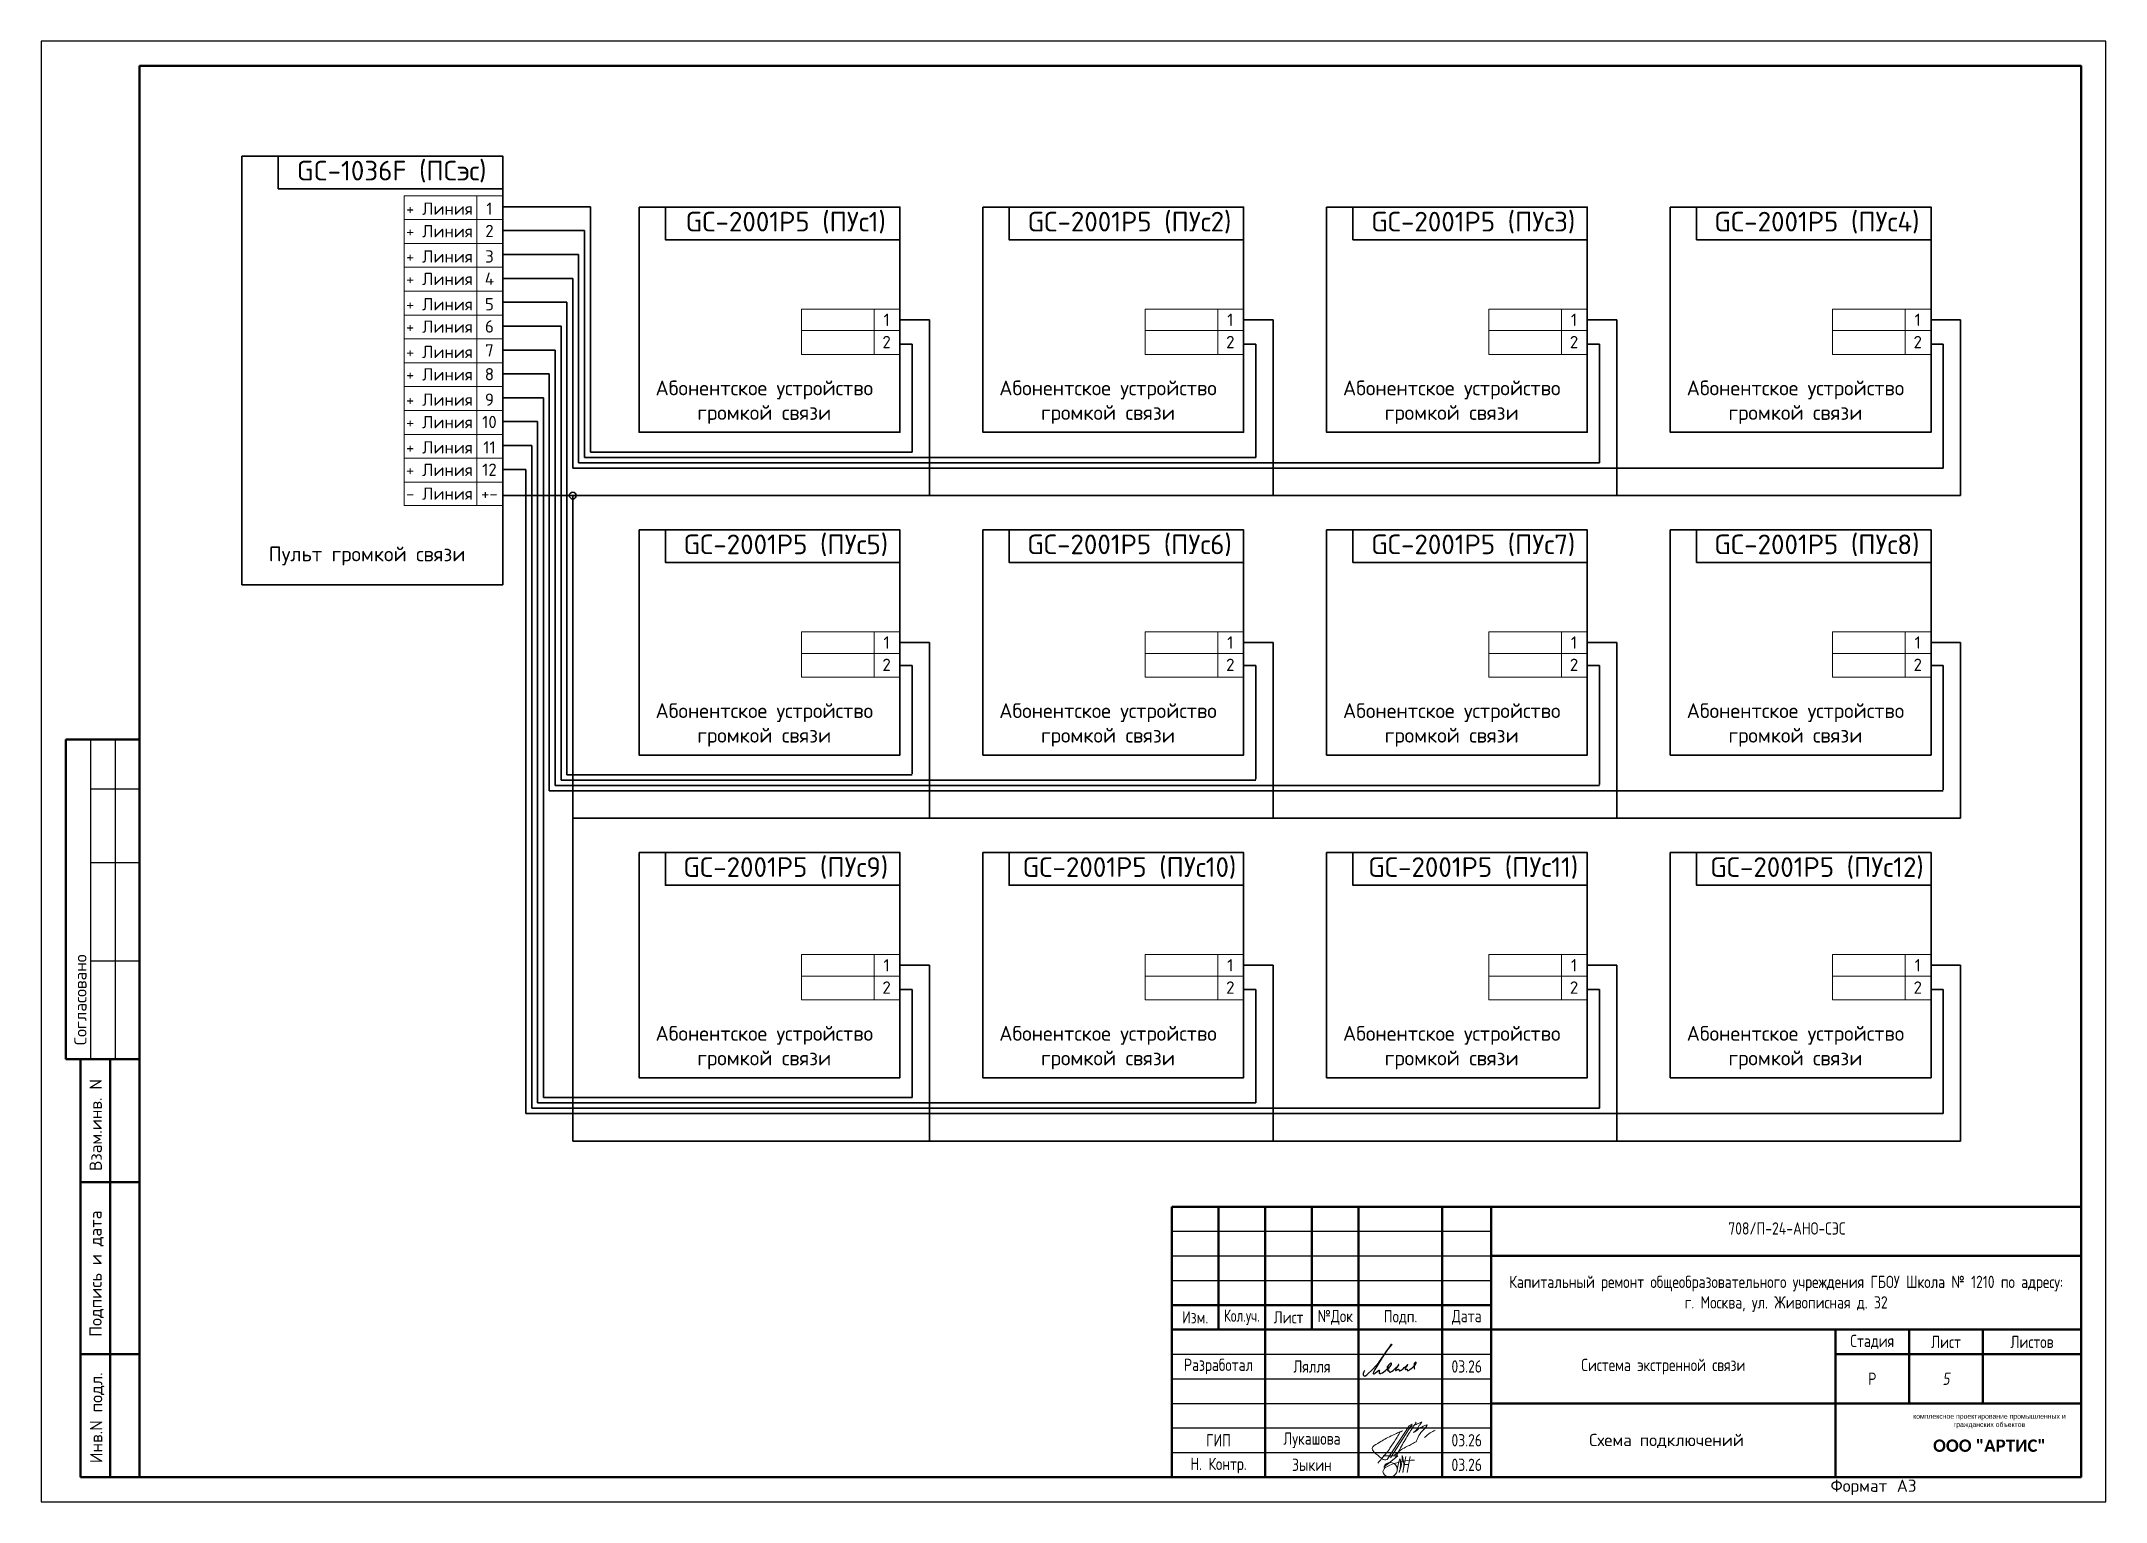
# Model space of a CAD drawing. Header units: millimetres. Extents: x -586848 to 520591, y -385801 to 675781.
# Drawn here: x 161372 to 203372, y -172774 to -143074 of the extents above; entities that cross this region are included whole.
import ezdxf
from ezdxf import colors
from ezdxf.entities.mleader import LeaderData, LeaderLine
from ezdxf.enums import TextEntityAlignment as Align
from ezdxf.math import Vec2, Vec3

# ---------------------------------------------------------------- set-up
doc = ezdxf.new("R2010")
doc.units = ezdxf.units.MM
for name, color, linetype in [('__НАДПИСИ', 7, 'Continuous'), ('TEXT1', 7, 'Continuous'), ('Основная', 7, 'Continuous'), ('стена', 20, 'Continuous'), ('Штампы', 7, 'Continuous')]:
    doc.layers.add(name, color=color, linetype=linetype)
for name, color, linetype, lineweight in [('__ФОРМАТ', 7, 'Continuous', 40), ('E-Безопасность-G', 153, 'Continuous', 35), ('RC-Выноски', 7, 'Continuous', 0), ('Подписи', 7, 'Continuous', 13)]:
    doc.layers.add(name, color=color, linetype=linetype, lineweight=lineweight)
doc.layers.add('ОФ_подписи', color=5, linetype='Continuous', lineweight=13, true_color=0x0000ff)
doc.styles.add('GOST 2.304 type A', font='', dxfattribs={"height": 250})
doc.styles.add('ICOCPEUR', font='isocpeur.ttf', dxfattribs={"height": 250})
doc.styles.add('ISOCPEUR', font='isocpeur.ttf', dxfattribs={"width": 0.9, "height": 350})
doc.styles.add('RubezhCAD', font='', dxfattribs={"oblique": 10})
doc.styles.add('XREF1$0$Standard', font='isocpeur.ttf')
doc.styles.add('ГОСТ 2.304', font='')
doc.styles.get('GOST 2.304 type A').set_extended_font_data('GOST 2.304 type A')
doc.styles.get('RubezhCAD').set_extended_font_data('GOST type A')
doc.styles.get('ГОСТ 2.304').set_extended_font_data('GOST 2.304 type A')

msp = doc.modelspace()

# ---------------------------------------------------------------- texts
at = {"layer": 'TEXT1', "color": 0, "width": 7000, "attachment_point": 5, "style": 'ICOCPEUR'}
for s, insert, char_height in [('\\A1;GC-1036F (ПСэс)', (168499.7, -145724), 400), ('\\A1;GС-2001P5 (ПУс1)', (176517.8, -146761.6), 400), ('\\A1;GС-2001P5 (ПУс2)', (183510.6, -146761.6), 400), ('\\A1;GС-2001P5 (ПУс3)', (190503.4, -146761.6), 400), ('\\A1;GС-2001P5 (ПУс4)', (197496.2, -146761.6), 400), ('\\A1;Абонентское устройство\\Pгромкой связи', (176080.6, -150414.9), 300), ('\\A1;Абонентское устройство\\Pгромкой связи', (183073.4, -150414.9), 300), ('\\A1;Абонентское устройство\\Pгромкой связи', (190066.1, -150414.9), 300), ('\\A1;Абонентское устройство\\Pгромкой связи', (197058.9, -150414.9), 300), ('\\A1;GС-2001P5 (ПУс5)', (176517.8, -153324.9), 400), ('\\A1;GС-2001P5 (ПУс6)', (183510.6, -153324.9), 400), ('\\A1;GС-2001P5 (ПУс7)', (190503.4, -153324.9), 400), ('\\A1;GС-2001P5 (ПУс8)', (197496.2, -153324.9), 400), ('\\A1;Пульт громкой связи', (168000.5, -153541.2), 300), ('\\A1;Абонентское устройство\\Pгромкой связи', (176080.6, -156978.1), 300), ('\\A1;Абонентское устройство\\Pгромкой связи', (183073.4, -156978.1), 300), ('\\A1;Абонентское устройство\\Pгромкой связи', (190066.1, -156978.1), 300), ('\\A1;Абонентское устройство\\Pгромкой связи', (197058.9, -156978.1), 300), ('\\A1;GС-2001P5 (ПУс9)', (176517.8, -159888.1), 400), ('\\A1;GС-2001P5 (ПУс10)', (183510.6, -159888.1), 400), ('\\A1;GС-2001P5 (ПУс11)', (190503.4, -159888.1), 400), ('\\A1;GС-2001P5 (ПУс12)', (197496.2, -159888.1), 400), ('\\A1;Абонентское устройство\\Pгромкой связи', (176080.6, -163541.4), 300), ('\\A1;Абонентское устройство\\Pгромкой связи', (183073.4, -163541.4), 300), ('\\A1;Абонентское устройство\\Pгромкой связи', (190066.1, -163541.4), 300), ('\\A1;Абонентское устройство\\Pгромкой связи', (197058.9, -163541.4), 300)]:
    msp.add_mtext(s, dxfattribs=dict(at, insert=insert, char_height=char_height))
at = {"layer": 'TEXT1', "color": 0, "lineweight": 15, "char_height": 250, "width": 7000, "attachment_point": 5, "style": 'ICOCPEUR'}
for s, insert in [('\\A1;\\pi-750,l1000,t1000;+ Линия', (169347.8, -146478.9)), ('\\A1;\\pi-750,l1000,t1000;1', (170364.2, -146478.9)), ('\\A1;\\pi-750,l1000,t1000;+ Линия', (169347.8, -146935.8)), ('\\A1;\\pi-750,l1000,t1000;2', (170364.2, -146932.2)), ('\\A1;\\pi-750,l1000,t1000;+ Линия', (169347.8, -147449.9)), ('\\A1;\\pi-750,l1000,t1000;3', (170364.2, -147449.9)), ('\\A1;\\pi-750,l1000,t1000;+ Линия', (169347.8, -147906.8)), ('\\A1;\\pi-750,l1000,t1000;4', (170364.2, -147903.1)), ('\\A1;\\pi-750,l1000,t1000;+ Линия', (169347.8, -148420.8)), ('\\A1;\\pi-750,l1000,t1000;5', (170364.2, -148420.8)), ('\\A1;\\pi-750,l1000,t1000;1', (178444.2, -148738.3)), ('\\A1;\\pi-750,l1000,t1000;1', (185437, -148738.3)), ('\\A1;\\pi-750,l1000,t1000;1', (192429.8, -148738.3)), ('\\A1;\\pi-750,l1000,t1000;1', (199422.6, -148738.3)), ('\\A1;\\pi-750,l1000,t1000;+ Линия', (169347.8, -148877.7)), ('\\A1;\\pi-750,l1000,t1000;6', (170364.2, -148874)), ('\\A1;\\pi-750,l1000,t1000;2', (178444.2, -149191.6)), ('\\A1;\\pi-750,l1000,t1000;2', (185437, -149191.6)), ('\\A1;\\pi-750,l1000,t1000;2', (192429.8, -149191.6)), ('\\A1;\\pi-750,l1000,t1000;2', (199422.6, -149191.6)), ('\\A1;\\pi-750,l1000,t1000;+ Линия', (169347.8, -149391.7)), ('\\A1;\\pi-750,l1000,t1000;7', (170364.2, -149359.5)), ('\\A1;\\pi-750,l1000,t1000;+ Линия', (169347.8, -149848.6)), ('\\A1;\\pi-750,l1000,t1000;8', (170364.2, -149845)), ('\\A1;\\pi-750,l1000,t1000;+ Линия', (169347.8, -150362.6)), ('\\A1;\\pi-750,l1000,t1000;9', (170364.2, -150362.6)), ('\\A1;\\pi-750,l1000,t1000;+ Линия', (169347.8, -150819.5)), ('\\A1;\\pi-750,l1000,t1000;10', (170364.2, -150815.9)), ('\\A1;\\pi-750,l1000,t1000;+ Линия', (169347.8, -151333.5)), ('\\A1;\\pi-750,l1000,t1000;11', (170364.2, -151333.5)), ('\\A1;\\pi-750,l1000,t1000;+ Линия', (169347.8, -151790.4)), ('\\A1;\\pi-750,l1000,t1000;12', (170364.2, -151786.8)), ('\\A1;\\pi-750,l1000,t1000;- Линия', (169347.8, -152273.4)), ('\\A1;\\pi-750,l1000,t1000;+-', (170364.2, -152272.2)), ('\\A1;\\pi-750,l1000,t1000;1', (178444.2, -155301.6)), ('\\A1;\\pi-750,l1000,t1000;1', (185437, -155301.6)), ('\\A1;\\pi-750,l1000,t1000;1', (192429.8, -155301.6)), ('\\A1;\\pi-750,l1000,t1000;1', (199422.6, -155301.6)), ('\\A1;\\pi-750,l1000,t1000;2', (178444.2, -155754.9)), ('\\A1;\\pi-750,l1000,t1000;2', (185437, -155754.9)), ('\\A1;\\pi-750,l1000,t1000;2', (192429.8, -155754.9)), ('\\A1;\\pi-750,l1000,t1000;2', (199422.6, -155754.9)), ('\\A1;\\pi-750,l1000,t1000;1', (178444.2, -161864.9)), ('\\A1;\\pi-750,l1000,t1000;1', (185437, -161864.9)), ('\\A1;\\pi-750,l1000,t1000;1', (192429.8, -161864.9)), ('\\A1;\\pi-750,l1000,t1000;1', (199422.6, -161864.9)), ('\\A1;\\pi-750,l1000,t1000;2', (178444.2, -162318.2)), ('\\A1;\\pi-750,l1000,t1000;2', (185437, -162318.2)), ('\\A1;\\pi-750,l1000,t1000;2', (192429.8, -162318.2)), ('\\A1;\\pi-750,l1000,t1000;2', (199422.6, -162318.2))]:
    msp.add_mtext(s, dxfattribs=dict(at, insert=insert))
at = {"layer": 'TEXT1', "char_height": 250, "attachment_point": 5}
for s, insert, width, style in [('{\\C0;5}', (200121.6, -170274.4), 1500, 'RubezhCAD'), ('\\A1;{\\C0;Схема подключений}', (194436.7, -171539.8), 7000, 'ICOCPEUR')]:
    msp.add_mtext(s, dxfattribs=dict(at, insert=insert, width=width, style=style))

# ---------------------------------------------------------------- blocks, each defined once
blk = doc.blocks.new('П_Зыкин')
at = {"layer": 'ОФ_подписи', "color": 5, "ltscale": 100, "transparency": 33554687}
for p, q in [((142, 249), (62, -174)), ((102, 37), (218, 37)), ((258, 249), (178, -174))]:
    blk.add_line(p, q, dxfattribs=at)
blk.add_lwpolyline([(-462, 273), (-74, 273), (-446, -30)], dxfattribs=at)
for centre, radius, start, end in [((-271, -94), 186, 314.2393, 159.9348), ((345, -1372), 1523, 88.8758, 117.8788), ((1109, -252), 1204, 158.7593, 174.231), ((-1024, 224), 1068, 337.8144, 2.8859), ((-849, 72), 852, 342.8308, 7.4815), ((-9, 182), 4.48, 8.9691, 155.6551), ((-643, 22), 732, 344.4555, 20.462), ((-318, -169), 151, 108.7568, 173.4251), ((-287, -115), 185, 191.5358, 322.3512)]:
    blk.add_arc(centre, radius, start, end, dxfattribs=at)
blk = doc.blocks.new('П_Лукашова')
at = {"layer": 'ОФ_подписи', "color": 5}
for p, q in [((221, 339), (-221, -339)), ((286, 371), (-156, -307)), ((283, 370), (218, 338))]:
    blk.add_line(p, q, dxfattribs=at)
for points in [[(221, 301), (344, 360), (434, 401), (475, 416), (464, 395), (420, 336), (342, 232), (310, 203), (337, 221), (420, 283), (490, 322), (558, 352), (576, 358), (491, 240), (403, 113), (374, 49), (360, 20)], [(-221, -339), (-276, -344), (-368, -289), (-446, -221), (-505, -166), (-522, -116), (-412, -16), (-295, 56), (-173, 120), (-49, 179), (33, 216), (87, 237), (52, 221), (11, 167), (-59, 51), (-126, -52), (-177, -132), (-256, -231), (-409, -409)], [(360, 20), (294, -18), (203, -65), (91, -124), (-73, -248)], [(366, 415), (236, 213), (85, -37), (-50, -300)], [(530, 102), (646, 199), (748, 254)]]:
    blk.add_spline(points, degree=3, dxfattribs=at)
blk = doc.blocks.new('штамп')
at = {"layer": '__ФОРМАТ', "linetype": 'Continuous', "lineweight": 50}
for p, q in [((531929, 45357), (531929, 50857)), ((531929, 50857), (550429, 50857)), ((532879, 48357), (532879, 50857)), ((533829, 45357), (533829, 50857)), ((534779, 48357), (534779, 50857)), ((535729, 45357), (535729, 50857)), ((537429, 45357), (537429, 50857)), ((538429, 45357), (538429, 50857)), ((550429, 45357), (550429, 50857)), ((538429, 49857), (550429, 49857)), ((531929, 48857), (538429, 48857)), ((531929, 48357), (550429, 48357)), ((545429, 45357), (545429, 48357)), ((546929, 46857), (546929, 48357)), ((548429, 46857), (548429, 48357)), ((545429, 47857), (550429, 47857)), ((538429, 46857), (550429, 46857)), ((531929, 45357), (550429, 45357))]:
    blk.add_line(p, q, dxfattribs=at)
at = {"layer": '__ФОРМАТ', "linetype": 'Continuous', "lineweight": -2}
for p, q in [((531929, 50357), (538429, 50357)), ((531929, 49857), (538429, 49857)), ((531929, 49357), (538429, 49357)), ((531929, 48857), (538429, 48857)), ((531929, 47857), (538429, 47857)), ((531929, 47357), (538429, 47357)), ((531929, 46857), (538429, 46857)), ((538429, 46857), (550429, 46857)), ((531929, 46357), (538429, 46357)), ((531929, 45857), (538429, 45857))]:
    blk.add_line(p, q, dxfattribs=at)
at = {"layer": 'Подписи', "color": 5, "lineweight": 25}
blk.add_lwpolyline([(535847, 47525), (535833, 47500), (535823, 47461), (535824, 47440), (535829, 47423), (535840, 47414), (535857, 47413), (535876, 47421), (535897, 47435), (535917, 47454), (536005, 47539), (536088, 47624), (536142, 47690), (536203, 47776), (536266, 47874), (536323, 47953), (536362, 48009), (536395, 48059), (536405, 48060), (536397, 48045), (536295, 47925), (536205, 47790), (536095, 47603), (536059, 47544), (536038, 47506), (536029, 47485), (536027, 47473), (536027, 47462), (536031, 47457), (536037, 47454), (536045, 47456), (536057, 47466), (536072, 47479), (536107, 47506), (536133, 47525), (536147, 47532), (536152, 47532), (536153, 47529), (536150, 47520), (536147, 47504), (536146, 47491), (536148, 47479), (536150, 47471), (536157, 47465), (536166, 47462), (536178, 47464), (536189, 47469), (536215, 47480), (536240, 47498), (536281, 47529), (536306, 47550), (536324, 47567), (536342, 47582), (536372, 47609), (536388, 47629), (536397, 47646), (536399, 47657), (536398, 47666), (536393, 47671), (536383, 47671), (536372, 47667), (536356, 47653), (536336, 47632), (536323, 47612), (536313, 47599), (536309, 47587), (536310, 47579), (536315, 47575), (536326, 47579), (536335, 47585), (536344, 47592), (536348, 47595), (536352, 47596), (536354, 47595), (536355, 47592), (536349, 47583), (536342, 47575), (536334, 47561), (536326, 47547), (536322, 47538), (536320, 47531), (536321, 47523), (536325, 47519), (536328, 47519), (536333, 47524), (536338, 47527), (536344, 47526), (536346, 47520), (536351, 47508), (536355, 47498), (536359, 47493), (536366, 47491), (536375, 47491), (536385, 47497), (536412, 47513), (536436, 47532), (536466, 47559), (536491, 47583), (536517, 47607), (536529, 47621), (536545, 47642), (536547, 47643), (536546, 47644), (536543, 47644), (536541, 47642), (536538, 47637), (536499, 47577), (536491, 47558), (536482, 47544), (536480, 47535), (536479, 47529), (536481, 47524), (536483, 47522), (536489, 47523), (536494, 47526), (536502, 47532), (536512, 47539), (536522, 47544), (536530, 47548), (536541, 47549), (536547, 47546), (536550, 47541), (536551, 47531), (536552, 47525), (536553, 47521), (536558, 47517), (536562, 47515), (536568, 47515), (536575, 47517), (536583, 47523), (536596, 47533), (536617, 47547), (536636, 47561), (536659, 47583), (536688, 47609), (536702, 47620), (536713, 47630), (536721, 47636), (536727, 47641), (536727, 47643), (536726, 47644), (536723, 47643), (536720, 47638), (536715, 47629), (536693, 47594), (536681, 47575), (536676, 47566), (536674, 47557), (536677, 47551), (536679, 47547), (536684, 47546), (536689, 47549), (536695, 47552), (536700, 47554), (536709, 47554), (536716, 47551), (536717, 47545), (536719, 47535), (536721, 47527), (536725, 47524), (536731, 47520), (536741, 47523), (536747, 47528), (536757, 47534), (536779, 47550), (536809, 47572), (536842, 47600), (536865, 47623), (536880, 47642), (536895, 47664), (536899, 47675), (536901, 47684), (536898, 47689), (536891, 47693), (536881, 47689), (536873, 47682), (536862, 47668), (536856, 47654), (536855, 47638), (536856, 47622), (536856, 47598), (536858, 47583), (536860, 47572), (536864, 47560), (536871, 47551)], dxfattribs=at)
at = {"layer": 'ОФ_подписи'}
for name, p, xscale, yscale, zscale in [('П_Лукашова', (536533, 46057), 1.010226427429054, 1.010226427429054, 1.010226427429054), ('П_Зыкин', (536581, 45585), 0.7621923841183493, 0.7621923841183493, 0.7621923841183493)]:
    blk.add_blockref(name, p, dxfattribs=dict(at, xscale=xscale, yscale=yscale, zscale=zscale))
at = {"transparency": 33554687, "attachment_point": 5, "style": 'ГОСТ 2.304'}
for s, insert, char_height, width in [('{\\fArial|b0|i0|c204|p34;комплексное проектирование промышленных и гражданских объектов}', (548563, 46495), 100, 3372.21), ('{\\fCorbel Light|b1|i0|c204|p34;ООО "АРТИС"}', (548563, 45995), 250, 4171.2)]:
    blk.add_mtext(s, dxfattribs=dict(at, insert=insert, char_height=char_height, width=width))
at = {"layer": '__НАДПИСИ', "lineweight": 9, "ltscale": 2, "style": 'ISOCPEUR', "flags": 1}
blk.add_attdef('NOTATION', (548864, 51134), '', height=250, dxfattribs=at)
at = {"layer": '__НАДПИСИ', "lineweight": 9, "ltscale": 2, "style": 'RubezhCAD', "oblique": 10}
blk.add_attdef('SHEET', text='', height=250, dxfattribs=at).set_placement((547679, 47357), align=Align.MIDDLE_CENTER)
at = {"layer": '__ФОРМАТ', "color": 7, "linetype": 'Continuous', "lineweight": 20, "char_height": 250, "attachment_point": 5, "style": 'GOST 2.304 type A'}
for s, insert, width in [('Капитальный ремонт общеобразовательного учреждения ГБОУ Школа № 1210 по адресу:      \\Pг. Москва, ул. Живописная д. 32', (544429, 49085), 12000), ('\\pi-7.5,l7.5,t7.5;{\\W0.9;\\C256;Кол.уч.}', (533354, 48607), 950)]:
    blk.add_mtext(s, dxfattribs=dict(at, insert=insert, width=width))
at = {"layer": '__ФОРМАТ', "color": 7, "linetype": 'Continuous', "lineweight": 20, "char_height": 250, "attachment_point": 5, "line_spacing_factor": 1.2, "style": 'GOST 2.304 type A'}
for s, insert, width in [('\\pi-7.5,l7.5,t7.5;{\\C256;Изм.}', (532404, 48607), 950), ('\\pi-7.5,l7.5,t7.5;{\\C256;Лист}', (534304, 48607), 950), ('\\pi-7.5,l7.5,t7.5;{\\C256;№Док}', (535254, 48607), 950), ('\\pi-7.5,l7.5,t7.5;{\\C256;Подп.}', (536584, 48607), 1710.72), ('\\pi-7.5,l7.5,t7.5;{\\C256;Дата}', (537929, 48607), 1000), ('\\pi-7.5,l7.5,t7.5;{\\C256;Стадия}', (546179, 48107), 1500), ('\\pi-7.5,l7.5,t7.5;{\\C256;Лист}', (547679, 48107), 1500), ('\\pi-7.5,l7.5,t7.5;{\\C256;Листов}', (549429, 48107), 2000), ('\\pi-7.5,l7.5,t7.5;{\\C256;Разработал}', (532879, 47607), 1900), ('{\\C256;Лялля}', (534779, 47607), 1900), ('{\\C256;03.26}', (537929, 47607), 1000), ('\\pi-750,l750,t750;{\\C256;Р}', (546179, 47357), 1500), ('\\pi-7.5,l7.5,t7.5;{\\C256;ГИП}', (532879, 46107), 1900), ('{\\C256;Лукашова}', (534779, 46107), 1900), ('{\\C256;03.26}', (537929, 46107), 1000), ('{\\C256;Н. Контр. }', (532879, 45592), 1900), ('\\pi-750,l750,t750;{\\C256;Зыкин}', (534779, 45607), 1900), ('{\\C256;03.26}', (537929, 45607), 1000)]:
    blk.add_mtext(s, dxfattribs=dict(at, insert=insert, width=width))
at = {"layer": '__ФОРМАТ', "color": 7, "linetype": 'Continuous', "lineweight": 20, "insert": (541929, 47427), "char_height": 250, "attachment_point": 5, "line_spacing_factor": 0.85, "style": 'GOST 2.304 type A'}
blk.add_mtext('Система экстренной связи \\P ', dxfattribs=at)
at = {"layer": 'стена', "color": 18, "true_color": 0x000000, "insert": (543249, 50539), "char_height": 250, "width": 3851.47, "attachment_point": 1, "style": 'GOST 2.304 type A'}
blk.add_mtext('708/П-24-АНО-СЭС', dxfattribs=at)
blk = doc.blocks.new('*U1042')
at = {"lineweight": 50}
for p, q in [((5, 155), (20, 155)), ((5, 155), (5, 90)), ((5, 90), (20, 90)), ((8, 5), (8, 90)), ((14, 5), (14, 90)), ((8, 65), (20, 65)), ((8, 30), (20, 30)), ((8, 5), (20, 5))]:
    blk.add_line(p, q, dxfattribs=at)
for p, q in [((10, 155), (10, 90)), ((15, 155), (15, 90)), ((10, 145), (20, 145)), ((10, 130), (20, 130)), ((10, 110), (20, 110))]:
    blk.add_line(p, q)
blk.add_lwpolyline([(0, 0), (420, 0), (420, 297), (0, 297)], close=True)
blk.add_lwpolyline([(20, 292), (415, 292), (415, 5), (20, 5)], close=True, dxfattribs=at)
at = {"style": 'XREF1$0$Standard'}
for s, p in [('Согласовано', (7.95, 102.07)), ('Взам.инв. N', (11.07, 76.61)), ('Подпись и дата', (11.04, 46.36)), ('Инв.N подл.', (11.17, 17.07))]:
    blk.add_text(s, height=2.5, rotation=90, dxfattribs=at).set_placement(p, align=Align.MIDDLE_CENTER)
blk.add_text('Формат', height=2.5, dxfattribs=at).set_placement((364.02, 2))
blk.add_text('А3', height=2.5, dxfattribs=at).set_placement((381.51, 2), align=Align.RIGHT)
for tag, p in [('СОГЛАСОВАНО_ДАТА2', (14.37, 145.56)), ('СОГЛАСОВАНО_ДАТА3', (19.37, 145.56)), ('СОГЛАСОВАНО_ФАМИЛИЯ2', (14.37, 110.56)), ('СОГЛАСОВАНО_ФАМИЛИЯ3', (19.37, 110.56)), ('СОГЛАСОВАНО_ДОЛЖНОСТЬ2', (14.37, 90.56)), ('СОГЛАСОВАНО_ДОЛЖНОСТЬ3', (19.37, 90.56))]:
    blk.add_attdef(tag, p, '', height=2.5, rotation=90, dxfattribs=at)
for tag, p in [('ВЗАМ_ИНВ_НОМЕР', (19.37, 77.5)), ('ИНВ_N_ПОДЛ', (19.37, 17.5))]:
    blk.add_attdef(tag, text='', height=2.5, rotation=90, dxfattribs=at).set_placement(p, align=Align.CENTER)
blk.add_attdef('ИНВ_ДАТА', text='', height=2.5, rotation=90, dxfattribs=at).set_placement((19.37, 63.83), align=Align.RIGHT)

# ---------------------------------------------------------------- linework, layer by layer
at = {"layer": 'E-Безопасность-G', "color": 0, "lineweight": 15}
for p, q in [((170236, -146213.8), (170236, -147184.8)), ((168751.9, -146699.3), (170759.1, -146699.3)), ((170236, -147184.8), (170236, -148155.7)), ((168751.9, -147670.2), (170759.1, -147670.2)), ((170236, -148155.7), (170236, -149126.6)), ((168751.9, -148641.1), (170759.1, -148641.1)), ((178316.1, -148521.5), (178316.1, -149444.1)), ((185308.9, -148521.5), (185308.9, -149444.1)), ((192301.7, -148521.5), (192301.7, -149444.1)), ((199294.4, -148521.5), (199294.4, -149444.1)), ((176832, -148958.7), (178839.2, -148958.7)), ((183824.8, -148958.7), (185832, -148958.7)), ((190817.6, -148958.7), (192824.8, -148958.7)), ((197810.4, -148958.7), (199817.6, -148958.7)), ((170236, -149126.6), (170236, -150097.5)), ((168751.9, -149612), (170759.1, -149612)), ((170236, -150097.5), (170236, -151068.4)), ((168751.9, -150582.9), (170759.1, -150582.9)), ((170236, -151068.4), (170236, -152039.3)), ((168751.9, -151553.9), (170759.1, -151553.9)), ((168751.9, -152039.3), (168751.9, -152512)), ((170236, -152039.3), (170236, -152512)), ((170759.1, -152512), (168751.9, -152512)), ((178316.1, -155084.8), (178316.1, -156007.4)), ((185308.9, -155084.8), (185308.9, -156007.4)), ((192301.7, -155084.8), (192301.7, -156007.4)), ((199294.4, -155084.8), (199294.4, -156007.4)), ((176832, -155522), (178839.2, -155522)), ((183824.8, -155522), (185832, -155522)), ((190817.6, -155522), (192824.8, -155522)), ((197810.4, -155522), (199817.6, -155522)), ((178316.1, -161648.1), (178316.1, -162570.7)), ((185308.9, -161648.1), (185308.9, -162570.7)), ((192301.7, -161648.1), (192301.7, -162570.7)), ((199294.4, -161648.1), (199294.4, -162570.7)), ((176832, -162085.2), (178839.2, -162085.2)), ((183824.8, -162085.2), (185832, -162085.2)), ((190817.6, -162085.2), (192824.8, -162085.2)), ((197810.4, -162085.2), (199817.6, -162085.2))]:
    msp.add_line(p, q, dxfattribs=at)
at = {"layer": 'E-Безопасность-G', "color": 0}
for p, q in [((170759.1, -146439.8), (172542.2, -146439.8)), ((172542.2, -151430.9), (172542.2, -146439.8)), ((170759.1, -146925.2), (172422.8, -146925.2)), ((172422.8, -151539.2), (172422.8, -146925.2)), ((170759.1, -147410.7), (172303.4, -147410.7)), ((172303.4, -151647.6), (172303.4, -147410.7)), ((170759.1, -147896.2), (172184, -147896.2)), ((172184, -151755.9), (172184, -147896.2)), ((170759.1, -148381.6), (172064.6, -148381.6)), ((172064.6, -157994.2), (172064.6, -148381.6)), ((170759.1, -148867.1), (171945.2, -148867.1)), ((171945.2, -158102.5), (171945.2, -148867.1)), ((178839.2, -148736.8), (179439.9, -148736.8)), ((179439.9, -148736.8), (179439.9, -152313)), ((185832, -148736.8), (186432.7, -148736.8)), ((186432.7, -148736.8), (186432.7, -152313)), ((192824.8, -148736.8), (193425.5, -148736.8)), ((193425.5, -148736.8), (193425.5, -152313)), ((199817.6, -148736.8), (200418.3, -148736.8)), ((200418.3, -148736.8), (200418.3, -152313)), ((170759.1, -149352.5), (171825.8, -149352.5)), ((171825.8, -158210.8), (171825.8, -149352.5)), ((178839.2, -149231.2), (179086.8, -149231.2)), ((179086.8, -149231.2), (179086.8, -151430.9)), ((185832, -149231.2), (186079.6, -149231.2)), ((186079.6, -149231.2), (186079.6, -151539.2)), ((192824.8, -149231.2), (193072.4, -149231.2)), ((193072.4, -149231.2), (193072.4, -151647.6)), ((199817.6, -149231.2), (200065.2, -149231.2)), ((200065.2, -149231.2), (200065.2, -151755.9)), ((170759.1, -149838), (171706.4, -149838)), ((171706.4, -158319.2), (171706.4, -149838)), ((170759.1, -150323.4), (171587, -150323.4)), ((171587, -164557.5), (171587, -150323.4)), ((170759.1, -150808.9), (171467.7, -150808.9)), ((171467.7, -164665.8), (171467.7, -150808.9)), ((170759.1, -151294.4), (171348.3, -151294.4)), ((171348.3, -164774.1), (171348.3, -151294.4)), ((186079.6, -151539.2), (172422.8, -151539.2)), ((179086.8, -151430.9), (172542.2, -151430.9)), ((170759.1, -151779.8), (171228.9, -151779.8)), ((171228.9, -164882.4), (171228.9, -151779.8)), ((200065.2, -151755.9), (172184, -151755.9)), ((193072.4, -151647.6), (172303.4, -151647.6)), ((170759.1, -152313), (172184, -152313)), ((172184, -152313), (172184, -165439.5)), ((200418.3, -152313), (172184, -152313)), ((172184, -152313), (172184, -152313)), ((178839.2, -155300.1), (179439.9, -155300.1)), ((179439.9, -155300.1), (179439.9, -158876.2)), ((185832, -155300.1), (186432.7, -155300.1)), ((186432.7, -155300.1), (186432.7, -158876.2)), ((192824.8, -155300.1), (193425.5, -155300.1)), ((193425.5, -155300.1), (193425.5, -158876.2)), ((199817.6, -155300.1), (200418.3, -155300.1)), ((200418.3, -155300.1), (200418.3, -158876.2)), ((178839.2, -155770.4), (179086.8, -155770.4)), ((179086.8, -155770.4), (179086.8, -157970.1)), ((185832, -155770.4), (186079.6, -155770.4)), ((186079.6, -155770.4), (186079.6, -158078.4)), ((192824.8, -155770.4), (193072.4, -155770.4)), ((193072.4, -155770.4), (193072.4, -158186.7)), ((199817.6, -155770.4), (200065.2, -155770.4)), ((200065.2, -155770.4), (200065.2, -158295)), ((200065.2, -158319.2), (171706.4, -158319.2)), ((193072.4, -158210.8), (171825.8, -158210.8)), ((186079.6, -158102.5), (171945.2, -158102.5)), ((179086.8, -157994.2), (172064.6, -157994.2)), ((200418.3, -158876.2), (172184, -158876.2)), ((178839.2, -161863.4), (179439.9, -161863.4)), ((179439.9, -161863.4), (179439.9, -165439.5)), ((185832, -161863.4), (186432.7, -161863.4)), ((186432.7, -161863.4), (186432.7, -165439.5)), ((192824.8, -161863.4), (193425.5, -161863.4)), ((193425.5, -161863.4), (193425.5, -165439.5)), ((199817.6, -161863.4), (200418.3, -161863.4)), ((200418.3, -161863.4), (200418.3, -165439.5)), ((178839.2, -162357.8), (179086.8, -162357.8)), ((179086.8, -162357.8), (179086.8, -164557.5)), ((185832, -162357.8), (186079.6, -162357.8)), ((186079.6, -162357.8), (186079.6, -164665.8)), ((192824.8, -162357.8), (193072.4, -162357.8)), ((193072.4, -162357.8), (193072.4, -164774.1)), ((199817.6, -162357.8), (200065.2, -162357.8)), ((200065.2, -162357.8), (200065.2, -164882.4)), ((179086.8, -164557.5), (171587, -164557.5)), ((200065.2, -164882.4), (171228.9, -164882.4)), ((193072.4, -164774.1), (171348.3, -164774.1)), ((186079.6, -164665.8), (171467.7, -164665.8)), ((172184, -165439.5), (200418.3, -165439.5))]:
    msp.add_line(p, q, dxfattribs=at)
for points in [[(165454.3, -145409.4), (170759.1, -145409.4), (170759.1, -154127.1), (165454.3, -154127.1)], [(166193.1, -145409.4), (170759.1, -145409.4), (170759.1, -146072.5), (166193.1, -146072.5)], [(173534.4, -146447.1), (178839.2, -146447.1), (178839.2, -151026.6), (173534.4, -151026.6)], [(174069.9, -146447.1), (178839.2, -146447.1), (178839.2, -147110.1), (174069.9, -147110.1)], [(180527.2, -146447.1), (185832, -146447.1), (185832, -151026.6), (180527.2, -151026.6)], [(181062.7, -146447.1), (185832, -146447.1), (185832, -147110.1), (181062.7, -147110.1)], [(187519.9, -146447.1), (192824.8, -146447.1), (192824.8, -151026.6), (187519.9, -151026.6)], [(188055.5, -146447.1), (192824.8, -146447.1), (192824.8, -147110.1), (188055.5, -147110.1)], [(194512.7, -146447.1), (199817.6, -146447.1), (199817.6, -151026.6), (194512.7, -151026.6)], [(195048.3, -146447.1), (199817.6, -146447.1), (199817.6, -147110.1), (195048.3, -147110.1)], [(173534.4, -153010.4), (178839.2, -153010.4), (178839.2, -157589.9), (173534.4, -157589.9)], [(174069.9, -153010.4), (178839.2, -153010.4), (178839.2, -153673.4), (174069.9, -153673.4)], [(180527.2, -153010.4), (185832, -153010.4), (185832, -157589.9), (180527.2, -157589.9)], [(181062.7, -153010.4), (185832, -153010.4), (185832, -153673.4), (181062.7, -153673.4)], [(187519.9, -153010.4), (192824.8, -153010.4), (192824.8, -157589.9), (187519.9, -157589.9)], [(188055.5, -153010.4), (192824.8, -153010.4), (192824.8, -153673.4), (188055.5, -153673.4)], [(194512.7, -153010.4), (199817.6, -153010.4), (199817.6, -157589.9), (194512.7, -157589.9)], [(195048.3, -153010.4), (199817.6, -153010.4), (199817.6, -153673.4), (195048.3, -153673.4)], [(173534.4, -159573.6), (178839.2, -159573.6), (178839.2, -164153.2), (173534.4, -164153.2)], [(174069.9, -159573.6), (178839.2, -159573.6), (178839.2, -160236.7), (174069.9, -160236.7)], [(180527.2, -159573.6), (185832, -159573.6), (185832, -164153.2), (180527.2, -164153.2)], [(181062.7, -159573.6), (185832, -159573.6), (185832, -160236.7), (181062.7, -160236.7)], [(187519.9, -159573.6), (192824.8, -159573.6), (192824.8, -164153.2), (187519.9, -164153.2)], [(188055.5, -159573.6), (192824.8, -159573.6), (192824.8, -160236.7), (188055.5, -160236.7)], [(194512.7, -159573.6), (199817.6, -159573.6), (199817.6, -164153.2), (194512.7, -164153.2)], [(195048.3, -159573.6), (199817.6, -159573.6), (199817.6, -160236.7), (195048.3, -160236.7)]]:
    msp.add_lwpolyline(points, close=True, dxfattribs=at)
at = {"layer": 'E-Безопасность-G', "color": 0, "lineweight": 15}
for points in [[(168751.9, -146213.8), (170759.1, -146213.8), (170759.1, -147184.8), (168751.9, -147184.8)], [(168751.9, -147184.8), (170759.1, -147184.8), (170759.1, -148155.7), (168751.9, -148155.7)], [(168751.9, -148155.7), (170759.1, -148155.7), (170759.1, -149126.6), (168751.9, -149126.6)], [(176835.1, -148521.5), (178839.2, -148521.5), (178839.2, -149444.1), (176835.1, -149444.1)], [(183827.9, -148521.5), (185832, -148521.5), (185832, -149444.1), (183827.9, -149444.1)], [(190820.7, -148521.5), (192824.8, -148521.5), (192824.8, -149444.1), (190820.7, -149444.1)], [(197813.5, -148521.5), (199817.6, -148521.5), (199817.6, -149444.1), (197813.5, -149444.1)], [(168751.9, -149126.6), (170759.1, -149126.6), (170759.1, -150097.5), (168751.9, -150097.5)], [(168751.9, -150097.5), (170759.1, -150097.5), (170759.1, -151068.4), (168751.9, -151068.4)], [(168751.9, -151068.4), (170759.1, -151068.4), (170759.1, -152039.3), (168751.9, -152039.3)], [(176835.1, -155084.8), (178839.2, -155084.8), (178839.2, -156007.4), (176835.1, -156007.4)], [(183827.9, -155084.8), (185832, -155084.8), (185832, -156007.4), (183827.9, -156007.4)], [(190820.7, -155084.8), (192824.8, -155084.8), (192824.8, -156007.4), (190820.7, -156007.4)], [(197813.5, -155084.8), (199817.6, -155084.8), (199817.6, -156007.4), (197813.5, -156007.4)], [(176835.1, -161648.1), (178839.2, -161648.1), (178839.2, -162570.7), (176835.1, -162570.7)], [(183827.9, -161648.1), (185832, -161648.1), (185832, -162570.7), (183827.9, -162570.7)], [(190820.7, -161648.1), (192824.8, -161648.1), (192824.8, -162570.7), (190820.7, -162570.7)], [(197813.5, -161648.1), (199817.6, -161648.1), (199817.6, -162570.7), (197813.5, -162570.7)]]:
    msp.add_lwpolyline(points, close=True, dxfattribs=at)
at = {"layer": 'E-Безопасность-G', "color": 0}
msp.add_circle((172184, -152313), 68.7, dxfattribs=at)

# ---------------------------------------------------------------- block references
at = {"layer": 'Основная'}
msp.add_blockref('штамп', (-347557, -217631.4), dxfattribs=at)
at = {"layer": 'Штампы', "color": 7, "xscale": 100, "yscale": 100, "zscale": 100}
msp.add_blockref('*U1042', (161371.6, -172774.4), dxfattribs=at)

msp.set_redraw_order([(e.dxf.handle, doc.entitydb.next_handle()) for e in msp.query("TEXT MTEXT ATTDEF DIMENSION ARC_DIMENSION")])  # texts and dimensions are drawn at this point

# ---------------------------------------------------------------- leaders
at = {"layer": 'RC-Выноски', "linetype": 'Continuous', "ltscale": 15}
ml = msp.add_multileader_mtext('Standard', dxfattribs=at)
ml.set_content('{\\H0.91667x;РЦ1.1 -  U/UTP Cat.5e 4x2x0.52 нг(А)-LSLTx} ', color=256, style='RubezhCAD')
ml.set_leader_properties()
ml.build(insert=Vec2(0, 0))
ml.multileader.update_dxf_attribs({"has_text_frame": 1, "text_left_attachment_type": 6, "text_right_attachment_type": 6, "dogleg_length": 2, "arrow_head_size": 400, "scale": 100})
ctx = ml.context
ctx.base_point, ctx.scale, ctx.char_height, ctx.arrow_head_size, ctx.landing_gap_size, ctx.plane_origin = Vec3(-10083.4, -146592), 100, 250, 400, 100, Vec3(-544965.2, -182666.5)
ctx.left_attachment, ctx.right_attachment = 6, 6
notes = []
notes.append((ctx, [(0, (1, 1, 0), (-10283.4, -146592), (1, 0), 200, [(0, [(-11212.6, -145196.4)], 0, [])])]))
ctx.mtext.insert, ctx.mtext.width, ctx.mtext.flow_direction = Vec3(-9983.4, -146296.1), 3715.166, 5
ml = msp.add_multileader_mtext('Standard', dxfattribs=at)
ml.set_content('{\\H0.91667x;РЦ2..12 - }КПСВВнг(А)-LSLTx 1x2x1,0', color=256, style='RubezhCAD')
ml.set_leader_properties()
ml.build(insert=Vec2(0, 0))
ml.multileader.update_dxf_attribs({"has_text_frame": 1, "text_left_attachment_type": 6, "text_right_attachment_type": 6, "dogleg_length": 2, "arrow_head_size": 400, "scale": 100})
ctx = ml.context
ctx.base_point, ctx.scale, ctx.char_height, ctx.arrow_head_size, ctx.landing_gap_size, ctx.plane_origin = Vec3(-18881.5, -147617.5), 100, 250, 400, 100, Vec3(-546509.7, -186334)
ctx.left_attachment, ctx.right_attachment = 6, 6
notes.append((ctx, [(0, (1, 1, 0), (-19081.5, -147617.5), (1, 0), 200, [(0, [(-20066.5, -148864)], 0, [])])]))
ctx.mtext.insert, ctx.mtext.width, ctx.mtext.flow_direction = Vec3(-18781.5, -147317.5), 5324.915, 5
ml = msp.add_multileader_mtext('Standard', dxfattribs=at)
ml.set_content('{\\H0.91667x;РЦ1 - }КПСВВнг(А)-LSLTx 1x2x1,0', color=256, style='RubezhCAD')
ml.set_leader_properties()
ml.build(insert=Vec2(0, 0))
ml.multileader.update_dxf_attribs({"has_text_frame": 1, "text_left_attachment_type": 6, "text_right_attachment_type": 6, "dogleg_length": 2, "arrow_head_size": 400, "scale": 100})
ctx = ml.context
ctx.base_point, ctx.scale, ctx.char_height, ctx.arrow_head_size, ctx.landing_gap_size, ctx.plane_origin = Vec3(-17252.7, -148996.9), 100, 250, 400, 100, Vec3(-544946.4, -187713.4)
ctx.left_attachment, ctx.right_attachment = 6, 6
notes.append((ctx, [(0, (1, 1, 0), (-17452.7, -148996.9), (1, 0), 200, [(0, [(-19502.4, -151339.4)], 0, [])])]))
ctx.mtext.insert, ctx.mtext.width, ctx.mtext.flow_direction = Vec3(-17152.7, -148696.9), 5324.915, 5
for ctx, leaders in notes:
    for number, flags, end, landing, length, lines in leaders:
        leader = LeaderData()
        leader.index, (leader.has_last_leader_line, leader.has_dogleg_vector, leader.attachment_direction) = number, flags
        leader.last_leader_point, leader.dogleg_vector, leader.dogleg_length = Vec3(end), Vec3(landing), length
        for number, points, colour, breaks in lines:
            line = LeaderLine()
            line.index, line.vertices, line.color, line.breaks = number, Vec3.list(points), colors.encode_raw_color(colour), breaks
            leader.lines.append(line)
        ctx.leaders.append(leader)

doc.saveas('drawing.dxf')
